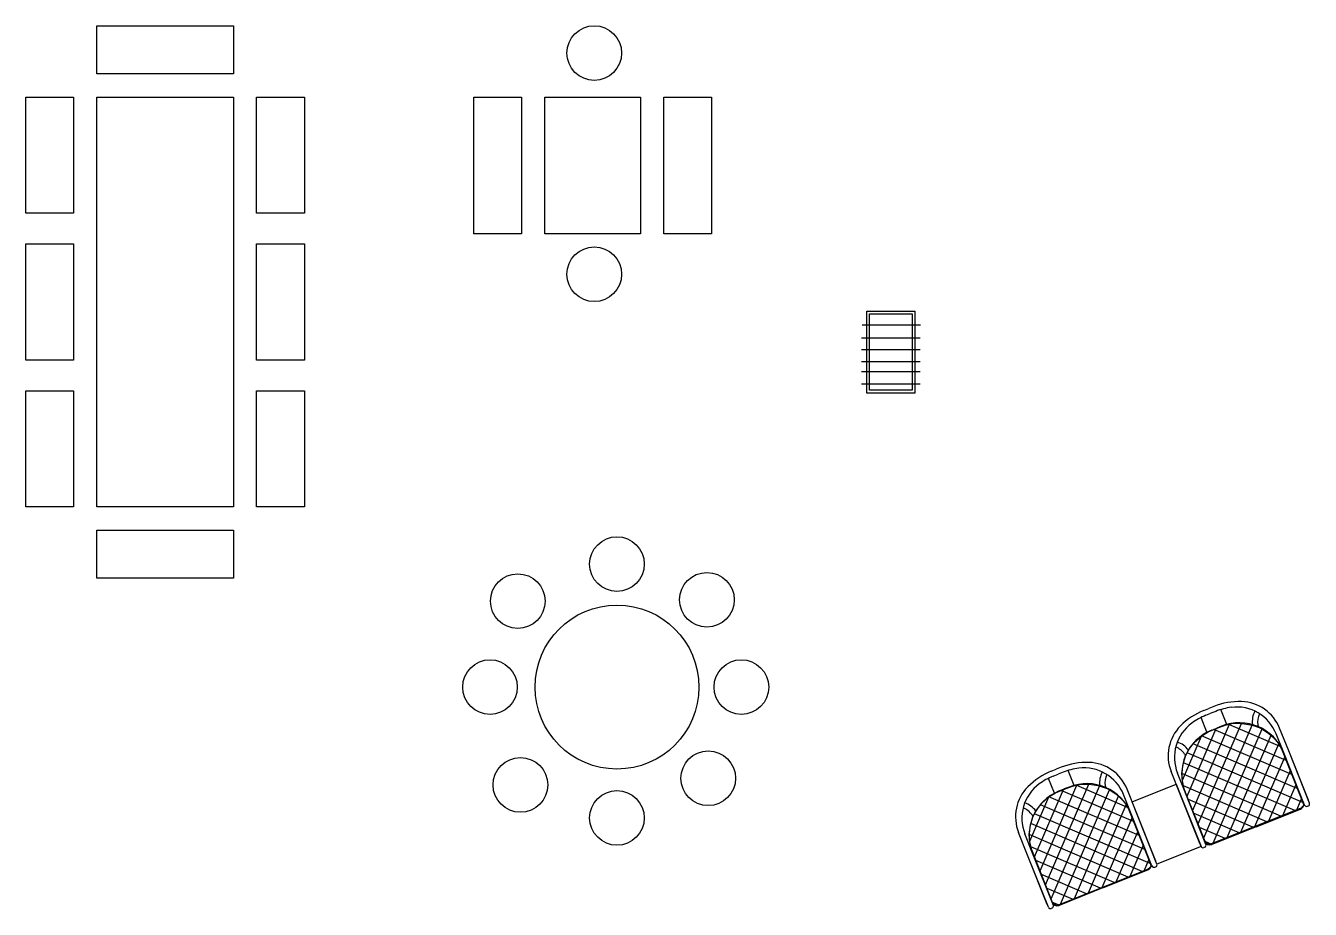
# Model space of a CAD drawing. Header units: millimetres. Extents: x -14813 to 141433, y -60308 to 84383.
# Drawn here: x 1969 to 11371, y -15959 to -9493 of the extents above; entities that cross this region are included whole.
import ezdxf

# ---------------------------------------------------------------- set-up
doc = ezdxf.new("R2010")
doc.units = ezdxf.units.MM
doc.layers.add('2. Мебель', color=114, linetype='Continuous')
doc.layers.add('мебель', color=44, linetype='Continuous', lineweight=25)

# ---------------------------------------------------------------- blocks, each defined once
blk = doc.blocks.new('*X16')
at = {"color": 0}
for p, q in [((8176, 35682.5), (8420.5, 35927)), ((8671, 35664.6), (8408.9, 35926.7)), ((8176, 35611.7), (8487, 35922.8)), ((8176, 35541), (8540.4, 35905.5)), ((8176, 35470.3), (8584.7, 35879)), ((8182.9, 35760.1), (8343.1, 35920.3)), ((8671, 35452.5), (8251.8, 35871.6)), ((8671, 35523.2), (8293.9, 35900.3)), ((8671, 35593.9), (8344.2, 35920.7)), ((8669.7, 35736.6), (8482.9, 35923.4)), ((8207.4, 35431), (8621.3, 35844.9)), ((8621.8, 35431), (8218.4, 35834.4)), ((8551, 35431), (8192, 35790)), ((8278.1, 35431), (8648.9, 35801.8)), ((8348.8, 35431), (8668.3, 35750.5)), ((8480.3, 35431), (8178.3, 35733)), ((8409.6, 35431), (8176, 35664.6)), ((8419.5, 35431), (8671, 35682.5)), ((8338.9, 35431), (8176, 35593.9)), ((8490.2, 35431), (8671, 35611.8)), ((8268.2, 35431), (8176, 35523.2)), ((8560.9, 35431), (8671, 35541.1)), ((8197.5, 35431), (8176, 35452.5)), ((8631.7, 35431), (8671, 35470.3))]:
    blk.add_line(p, q, dxfattribs=at)
blk = doc.blocks.new('Кресло 27')
at = {"layer": '2. Мебель'}
for p, q in [((101164.8, 12241.7), (101164.8, 12358.9)), ((101203.6, 12399.3), (101242.5, 12399.3)), ((101203.6, 12360.5), (101242.5, 12360.5)), ((101281.4, 12399.3), (101242.5, 12399.3)), ((101281.4, 12360.5), (101242.5, 12360.5)), ((101320.2, 12241.7), (101320.2, 12358.9)), ((101203.6, 12243.9), (101242.5, 12243.9)), ((101281.4, 12243.9), (101242.5, 12243.9)), ((100954, 12154.3), (100956, 12141.1)), ((101531, 12154.3), (101529, 12141.1)), ((100815, 11894.1), (100815, 12072.2)), ((100853.9, 11894.1), (100853.9, 12044.6)), ((101631.1, 11894.1), (101631.1, 12044.6)), ((101670, 11894.1), (101670, 12072.2)), ((100815, 11505.5), (100815, 11894.1)), ((100815, 11482.2), (100815, 11894.1)), ((100853.9, 11482.2), (100853.9, 11894.1)), ((101631.1, 11482.2), (101631.1, 11894.1)), ((101670, 11482.2), (101670, 11894.1)), ((101670, 11505.5), (101670, 11894.1)), ((100838.3, 11466.6), (100830.5, 11466.6)), ((101242.5, 11466.6), (100892.7, 11466.6)), ((101242.5, 11466.6), (101592.3, 11466.6)), ((101646.7, 11466.6), (101654.4, 11466.6))]:
    blk.add_line(p, q, dxfattribs=at)
blk.add_lwpolyline([(100857, 11503.9), (100857, 11917.4), (100866.3, 11978.1), (100881.8, 12029.4), (100916, 12090), (100954.9, 12138.2), (100989.1, 12169.3), (101049.7, 12206.6), (101119.7, 12233), (101174.1, 12240.8), (101236.3, 12242.3), (101307.8, 12240.8), (101368.4, 12231.5), (101429, 12206.6), (101481.9, 12175.5), (101506.8, 12156.8), (101542.5, 12124.2), (101581.4, 12069.8), (101604.7, 12021.6), (101621.8, 11971.8), (101626.5, 11926.8), (101626.5, 11505.5), (101626.5, 11497.7), (101621.8, 11482.2), (101609.4, 11477.5), (101600, 11471.3), (101592.3, 11471.3), (100886.5, 11471.3), (100871, 11474.4), (100861.6, 11489.9), (100858.5, 11499.3)], close=True, dxfattribs=at)
for centre, radius, start, end in [((101125.9, 12072.2), 310.9, 113.57818, 180), ((101164.8, 12044.6), 310.9, 104.47751, 180), ((101203.6, 11894.1), 505.2, 90, 113.57818), ((101203.6, 11894.1), 466.4, 90, 104.47751), ((101281.4, 11894.1), 505.2, 66.42182, 90), ((101281.4, 11894.1), 466.4, 75.52249, 90), ((101320.2, 12044.6), 310.9, 0, 75.52249), ((101359.1, 12072.2), 310.9, 0, 66.42182), ((101203.6, 11894.1), 349.8, 90, 180), ((100833.5, 12131.8), 122.6, 10.59977, 50.09837), ((100833.5, 12131.8), 161.5, 14.10451, 50.25799), ((101281.4, 11894.1), 349.8, 0, 90), ((101651.5, 12131.8), 161.5, 129.74201, 165.89549), ((101651.5, 12131.8), 122.6, 129.90163, 169.40023), ((100830.5, 11482.2), 15.5, 180, 270), ((100838.3, 11482.2), 15.5, 270, 0), ((100892.7, 11505.5), 38.9, 180, 270), ((101592.3, 11505.5), 38.9, 270, 0), ((101646.7, 11482.2), 15.5, 180, 270), ((101654.4, 11482.2), 15.5, 270, 0)]:
    blk.add_arc(centre, radius, start, end, dxfattribs=at)
at = {"layer": '2. Мебель', "xscale": 1.5545451021484, "yscale": 1.5545451021484, "zscale": 1.5545451021484}
blk.add_blockref('*X16', (88147, -43607.8), dxfattribs=at)

msp = doc.modelspace()

# ---------------------------------------------------------------- linework, layer by layer
at = {"layer": '2. Мебель'}
msp.add_lwpolyline([(10067.1, -15173), (10389.8, -15044.2), (10571.4, -15499.4), (10248.7, -15628.2), (10067.1, -15173)], dxfattribs=at)
at = {"layer": 'мебель'}
for p, q in [((8090.2, -11682.6), (8517.2, -11682.6)), ((8087.7, -11778.1), (8514.7, -11778.1)), ((8087.7, -11861.7), (8514.7, -11861.7)), ((8087.7, -11950.1), (8514.7, -11950.1)), ((8087.7, -12024.1), (8514.7, -12024.1)), ((8087.7, -12114.3), (8514.7, -12114.3))]:
    msp.add_line(p, q, dxfattribs=at)
for points in [[(2489.3, -9845.4), (2489.3, -9495.4), (3489.3, -9495.4), (3489.3, -9845.4), (2489.3, -9845.4)], [(1969.3, -10015.4), (2319.3, -10015.4), (2319.3, -10865.4), (1969.3, -10865.4), (1969.3, -10015.4)], [(2489.3, -10015.4), (3489.3, -10015.4), (3489.3, -13015.4), (2489.3, -13015.4), (2489.3, -10015.4)], [(3659.3, -10015.4), (4009.3, -10015.4), (4009.3, -10865.4), (3659.3, -10865.4), (3659.3, -10015.4)], [(5248.7, -10015.7), (5598.7, -10015.7), (5598.7, -11015.7), (5248.7, -11015.7), (5248.7, -10015.7)], [(5768.7, -10015.7), (6468.7, -10015.7), (6468.7, -11015.7), (5768.7, -11015.7), (5768.7, -10015.7)], [(6638.7, -10015.7), (6988.7, -10015.7), (6988.7, -11015.7), (6638.7, -11015.7), (6638.7, -10015.7)], [(1969.3, -11090.4), (2319.3, -11090.4), (2319.3, -11940.4), (1969.3, -11940.4), (1969.3, -11090.4)], [(3659.3, -11090.4), (4009.3, -11090.4), (4009.3, -11940.4), (3659.3, -11940.4), (3659.3, -11090.4)], [(8126.2, -11581.5), (8476.2, -11581.5), (8476.2, -12181.5), (8126.2, -12181.5), (8126.2, -11581.5)], [(1969.3, -12165.4), (2319.3, -12165.4), (2319.3, -13015.4), (1969.3, -13015.4), (1969.3, -12165.4)], [(3659.3, -12165.4), (4009.3, -12165.4), (4009.3, -13015.4), (3659.3, -13015.4), (3659.3, -12165.4)], [(2489.3, -13535.4), (2489.3, -13185.4), (3489.3, -13185.4), (3489.3, -13535.4), (2489.3, -13535.4)]]:
    msp.add_lwpolyline(points, dxfattribs=at)
msp.add_lwpolyline([(8146.2, -11601.5), (8456.2, -11601.5), (8456.2, -12161.5), (8146.2, -12161.5)], close=True, dxfattribs=at)
for centre, radius in [((6131, -9693.3), 200), ((6131, -11312.1), 200), ((6297, -13433.2), 200), ((5570.9, -13704.2), 200), ((6955.4, -13694.5), 200), ((6297, -14333.2), 600), ((5367.6, -14333.2), 200), ((7207.1, -14333.2), 200), ((5590.3, -15049.3), 200), ((6965.1, -15000.9), 200), ((6297, -15291.2), 200)]:
    msp.add_circle(centre, radius, dxfattribs=at)

# ---------------------------------------------------------------- block references
at = {"layer": '2. Мебель', "rotation": 21.7490043762532}
for p in [(-78812.5, -63520.4), (-79929.4, -63965.9)]:
    msp.add_blockref('Кресло 27', p, dxfattribs=at)

doc.saveas('drawing.dxf')
